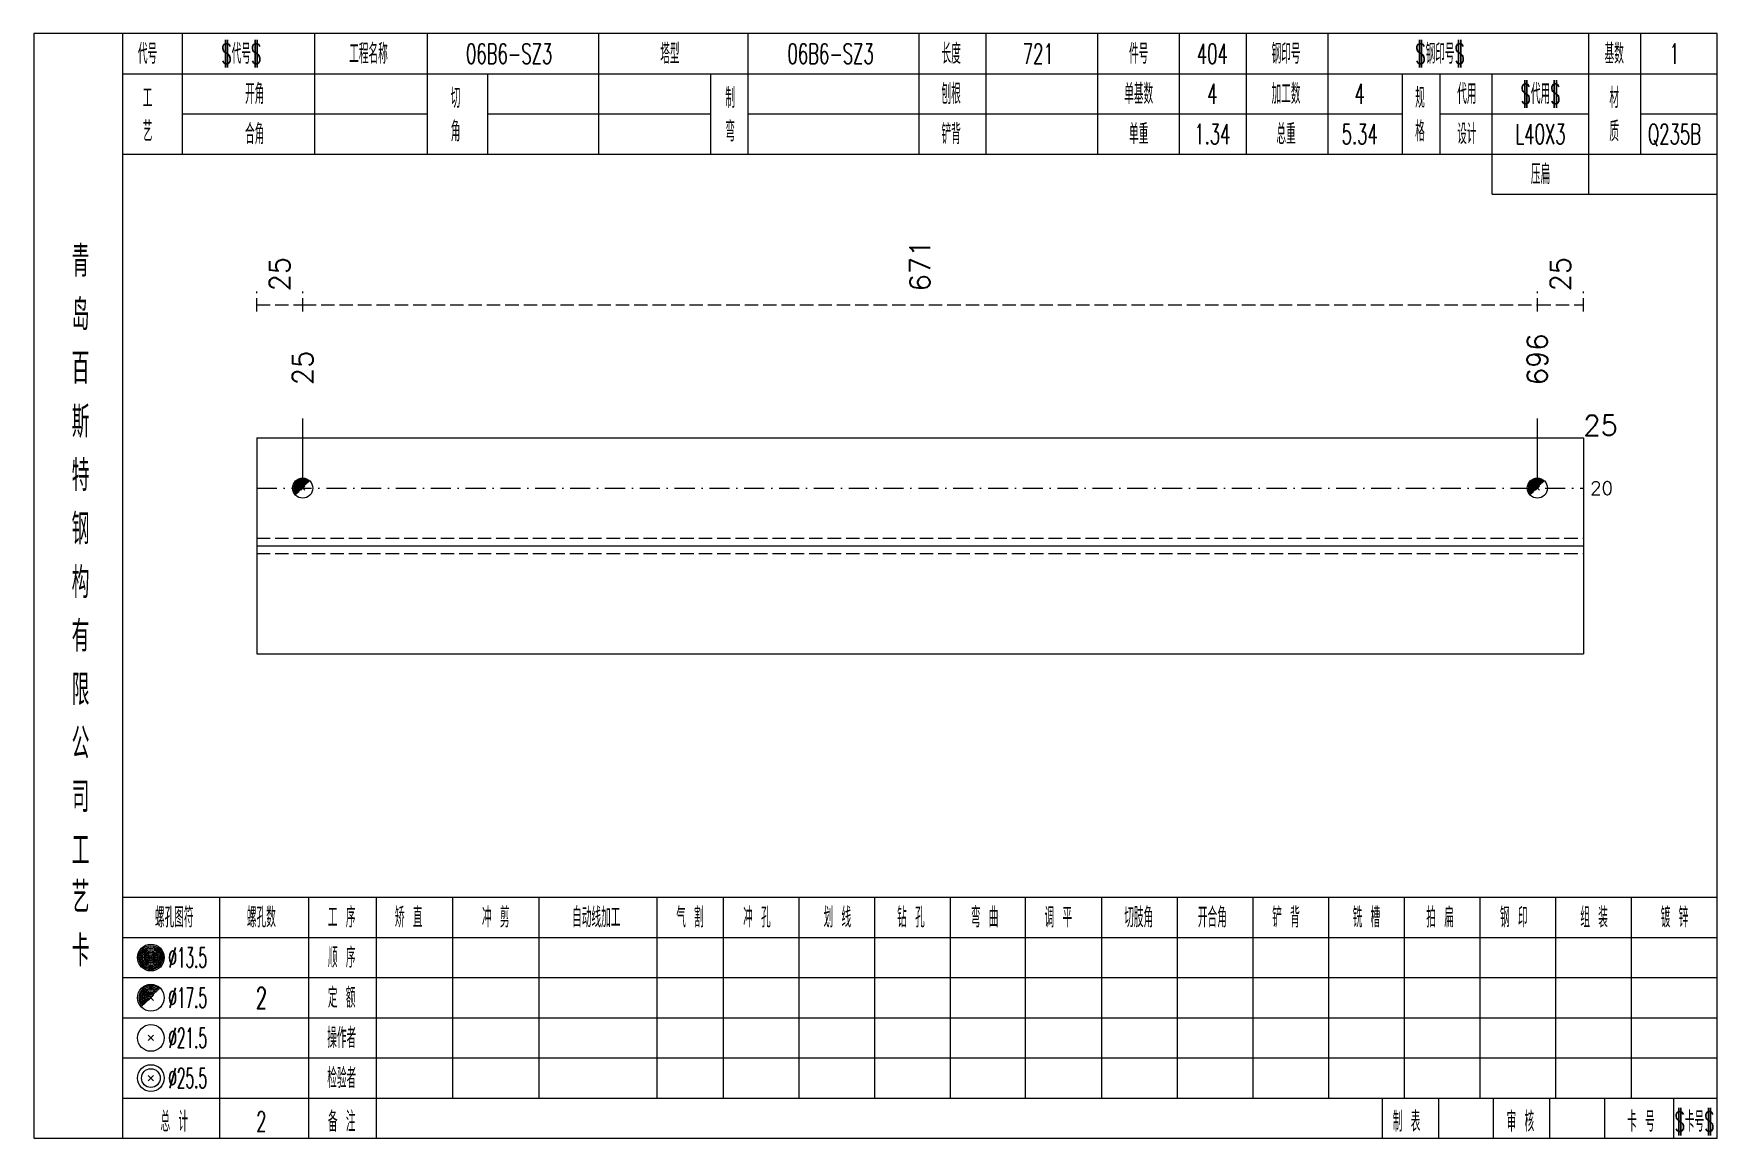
# Model space of a CAD drawing. Extents: x -533 to 8774, y 0 to 7979.
# Drawn here: x 3162.6 to 3414, y 5464 to 5629 of the extents above; entities that cross this region are included whole.
import ezdxf
from ezdxf.enums import TextEntityAlignment as Align

# ---------------------------------------------------------------- set-up
doc = ezdxf.new("R2010")
doc.units = 0
doc.header["$MEASUREMENT"] = 0
doc.linetypes.add('一点画线', pattern=[5.2, 3, -1, 0.2, -1])
doc.linetypes.add('虚线', pattern=[2.75, 2, -0.75])
doc.layers.get('0').update_dxf_attribs({"linetype": 'CONTINUOUS', "lineweight": 25})
for name, color, linetype, lineweight in [('1', 7, 'CONTINUOUS', 25), ('4', 7, 'CONTINUOUS', 25), ('5', 7, 'CONTINUOUS', 25)]:
    doc.layers.add(name, color=color, linetype=linetype, lineweight=lineweight)
doc.styles.get("Standard").update_dxf_attribs({"font": 'simplex.shx', "width": 0.7, "height": 3, "bigfont": 'gbhzfs.shx'})

msp = doc.modelspace()

# ---------------------------------------------------------------- texts
at = {"color": 8, "linetype": 'Continuous', "lineweight": 9}
for s, p in [('671', (3294.95, 5590.51)), ('25', (3199.33, 5590.51)), ('25', (3390.57, 5590.51))]:
    msp.add_text(s, height=3, rotation=90, dxfattribs=at).set_placement(p, align=Align.MIDDLE_LEFT)
at = {"color": 7, "linetype": 'Continuous', "lineweight": 13}
for s, p in [('696', (3387.13, 5576.51)), ('25', (3202.77, 5576.51))]:
    msp.add_text(s, height=3, rotation=90, dxfattribs=at).set_placement(p, align=Align.MIDDLE_LEFT)
for s, height, p in [('25', 3, (3394, 5570.51)), ('20', 2, (3395, 5561.13))]:
    msp.add_text(s, height=height, dxfattribs=at).set_placement(p, align=Align.MIDDLE_LEFT)
at = {"layer": '4', "color": 1, "linetype": 'Continuous', "lineweight": 13}
for s, height, width, p in [('代号', 3, 0.6, (3179.6, 5626.01)), ('$代号$', 3, 0.6, (3193.6, 5626.01)), ('工程名称', 3, 0.6, (3212.6, 5626.01)), ('06B6-SZ3', 3, 0.6, (3233.6, 5626.01)), ('塔型', 3, 0.6, (3257.6, 5626.01)), ('06B6-SZ3', 3, 0.6, (3281.6, 5626.01)), ('长度', 3, 0.6, (3299.6, 5626.01)), ('721', 3, 0.6, (3312.6, 5626.01)), ('件号', 3, 0.6, (3327.6, 5626.01)), ('404', 3, 0.6, (3338.6, 5626.01)), ('钢印号', 3, 0.6, (3349.6, 5626.01)), ('$钢印号$', 3, 0.6, (3372.6, 5626.01)), ('基数', 3, 0.6, (3398.6, 5626.01)), ('1', 3, 0.6, (3407.6, 5626.01)), ('开角', 3, 0.6, (3195.6, 5620.01)), ('刨根', 3, 0.6, (3299.6, 5620.01)), ('单基数', 3, 0.6, (3327.6, 5620.01)), ('4', 3, 0.6, (3338.6, 5620.01)), ('加工数', 3, 0.6, (3349.6, 5620.01)), ('4', 3, 0.6, (3360.6, 5620.01)), ('代用', 3, 0.6, (3376.6, 5620.01)), ('$代用$', 3, 0.6, (3387.6, 5620.01)), ('工', 3, 0.6, (3179.6, 5619.41)), ('切', 3, 0.6, (3225.6, 5619.41)), ('制', 3, 0.6, (3266.6, 5619.41)), ('规', 3, 0.6, (3369.6, 5619.41)), ('材', 3, 0.6, (3398.6, 5619.41)), ('艺', 3, 0.6, (3179.6, 5614.41)), ('合角', 3, 0.6, (3195.6, 5614.01)), ('角', 3, 0.6, (3225.6, 5614.41)), ('弯', 3, 0.6, (3266.6, 5614.41)), ('铲背', 3, 0.6, (3299.6, 5614.01)), ('单重', 3, 0.6, (3327.6, 5614.01)), ('1.34', 3, 0.6, (3338.6, 5614.01)), ('总重', 3, 0.6, (3349.6, 5614.01)), ('5.34', 3, 0.6, (3360.6, 5614.01)), ('格', 3, 0.6, (3369.6, 5614.41)), ('设计', 3, 0.6, (3376.6, 5614.01)), ('L40X3', 3, 0.6, (3387.6, 5614.01)), ('质', 3, 0.6, (3398.6, 5614.41)), ('Q235B', 3, 0.6, (3407.6, 5614.01)), ('压扁', 3, 0.6, (3387.6, 5608.01)), ('青', 4.6, 0.8, (3169.6, 5595.01)), ('岛', 4.6, 0.8, (3169.6, 5587.01)), ('百', 4.6, 0.8, (3169.6, 5579.01)), ('斯', 4.6, 0.8, (3169.6, 5571.01)), ('特', 4.6, 0.8, (3169.6, 5563.01)), ('钢', 4.6, 0.8, (3169.6, 5555.01)), ('构', 4.6, 0.8, (3169.6, 5547.01)), ('有', 4.6, 0.8, (3169.6, 5539.01)), ('限', 4.6, 0.8, (3169.6, 5531.01)), ('公', 4.6, 0.8, (3169.6, 5523.01)), ('司', 4.6, 0.8, (3169.6, 5515.01)), ('工', 4.6, 0.8, (3169.6, 5507.01)), ('艺', 4.6, 0.8, (3169.6, 5500.01)), ('螺孔图符', 3, 0.6, (3183.6, 5497.01)), ('螺孔数', 3, 0.6, (3196.6, 5497.01)), ('工 序', 3, 0.6, (3208.6, 5497.01)), ('矫 直', 3, 0.6, (3218.6, 5497.01)), ('冲 剪', 3, 0.6, (3231.6, 5497.01)), ('自动线加工', 3, 0.6, (3246.6, 5497.01)), ('气 割', 3, 0.6, (3260.6, 5497.01)), ('冲 孔', 3, 0.6, (3270.6, 5497.01)), ('划 线', 3, 0.6, (3282.6, 5497.01)), ('钻 孔', 3, 0.6, (3293.6, 5497.01)), ('弯 曲', 3, 0.6, (3304.6, 5497.01)), ('调 平', 3, 0.6, (3315.6, 5497.01)), ('切肢角', 3, 0.6, (3327.6, 5497.01)), ('开合角', 3, 0.6, (3338.6, 5497.01)), ('铲 背', 3, 0.6, (3349.6, 5497.01)), ('铣 槽', 3, 0.6, (3361.6, 5497.01)), ('拍 扁', 3, 0.6, (3372.6, 5497.01)), ('钢 印', 3, 0.6, (3383.6, 5497.01)), ('组 装', 3, 0.6, (3395.6, 5497.01)), ('镀 锌', 3, 0.6, (3407.6, 5497.01)), ('卡', 4.6, 0.8, (3169.6, 5492.01)), ('%%C13.5', 3, 0.5, (3185.6, 5491.01)), ('顺 序', 3, 0.6, (3208.6, 5491.01)), ('%%C17.5', 3, 0.5, (3185.6, 5485.01)), ('2', 3.2, 0.6, (3196.6, 5485.01)), ('定 额', 3, 0.6, (3208.6, 5485.01)), ('操作者', 3, 0.6, (3208.6, 5479.01)), ('%%C21.5', 3, 0.5, (3185.6, 5479.01)), ('%%C25.5', 3, 0.5, (3185.6, 5473.01)), ('检验者', 3, 0.6, (3208.6, 5473.01)), ('总 计', 3, 0.6, (3183.6, 5466.51)), ('2', 3, 0.6, (3196.6, 5466.51)), ('备 注', 3, 0.6, (3208.6, 5466.51)), ('制 表', 3, 0.6, (3367.6, 5466.51)), ('审 核', 3, 0.6, (3384.6, 5466.51)), ('卡 号', 3, 0.6, (3402.6, 5466.51)), ('$卡号$', 3, 0.6, (3410.6, 5466.51))]:
    msp.add_text(s, height=height, dxfattribs=dict(at, width=width)).set_placement(p, align=Align.MIDDLE_CENTER)

# ---------------------------------------------------------------- blocks, each defined once
blk = doc.blocks.new('孔17.5')
at = {"layer": '5', "color": 7, "linetype": 'Continuous', "lineweight": 0}
for p, q in [((-0.2, -0.2), (0.2, 0.2)), ((-0.2, 0.2), (0.2, -0.2))]:
    blk.add_line(p, q, dxfattribs=at)
at = {"layer": '5', "color": 7, "linetype": 'Continuous', "lineweight": 13}
blk.add_circle((0, 0), 1, dxfattribs=at)
for radius in [0.9, 0.8, 0.7, 0.6, 0.5, 0.4, 0.3, 0.2, 0.1]:
    blk.add_arc((0, 0), radius, 45, 225, dxfattribs=at)

# ---------------------------------------------------------------- linework, layer by layer
at = {"color": 8, "linetype": '虚线', "lineweight": 9}
for p, q in [((3195.9, 5587.51), (3195.9, 5590.51)), ((3202.77, 5587.51), (3202.77, 5590.51)), ((3202.77, 5587.51), (3202.77, 5590.51)), ((3387.13, 5587.51), (3387.13, 5590.51)), ((3387.13, 5587.51), (3387.13, 5590.51)), ((3394, 5587.51), (3394, 5590.51)), ((3195.9, 5588.51), (3202.77, 5588.51)), ((3202.77, 5588.51), (3387.13, 5588.51)), ((3387.13, 5588.51), (3394, 5588.51))]:
    msp.add_line(p, q, dxfattribs=at)
at = {"color": 7, "linetype": 'Continuous', "lineweight": 13}
for p, q in [((3202.77, 5561.13), (3202.77, 5571.51)), ((3387.13, 5561.13), (3387.13, 5571.51))]:
    msp.add_line(p, q, dxfattribs=at)
at = {"color": 7, "linetype": 'Continuous', "lineweight": 18}
for p, q in [((3195.9, 5568.63), (3195.9, 5536.38)), ((3195.9, 5568.63), (3394, 5568.63)), ((3394, 5568.63), (3394, 5536.38)), ((3195.9, 5552.51), (3394, 5552.51))]:
    msp.add_line(p, q, dxfattribs=at)
at = {"color": 3, "linetype": '一点画线', "lineweight": 13}
msp.add_line((3195.9, 5561.13), (3394, 5561.13), dxfattribs=at)
at = {"color": 1, "linetype": '虚线', "lineweight": 18}
for p, q in [((3195.9, 5553.63), (3394, 5553.63)), ((3195.9, 5551.38), (3394, 5551.38))]:
    msp.add_line(p, q, dxfattribs=at)
at = {"layer": '1', "color": 7, "linetype": 'Continuous', "lineweight": 18}
msp.add_line((3195.9, 5536.38), (3394, 5536.38), dxfattribs=at)
at = {"layer": '4', "color": 1, "linetype": 'Continuous', "lineweight": 18}
for p, q in [((3175.9, 5464.01), (3175.9, 5629.01)), ((3184.8, 5611.01), (3184.8, 5629.01)), ((3204.6, 5611.01), (3204.6, 5629.01)), ((3221.4, 5611.01), (3221.4, 5629.01)), ((3247, 5611.01), (3247, 5629.01)), ((3269.3, 5611.01), (3269.3, 5629.01)), ((3294.8, 5611.01), (3294.8, 5629.01)), ((3304.8, 5611.01), (3304.8, 5629.01)), ((3321.5, 5611.01), (3321.5, 5629.01)), ((3333.7, 5611.01), (3333.7, 5629.01)), ((3343.7, 5611.01), (3343.7, 5629.01)), ((3355.9, 5611.01), (3355.9, 5629.01)), ((3394.8, 5605.01), (3394.8, 5629.01)), ((3402.6, 5611.01), (3402.6, 5629.01)), ((3175.9, 5623.01), (3414, 5623.01)), ((3230.4, 5611.01), (3230.4, 5623.01)), ((3263.7, 5611.01), (3263.7, 5623.01)), ((3367, 5611.01), (3367, 5623.01)), ((3372.6, 5611.01), (3372.6, 5623.01)), ((3380.4, 5605.01), (3380.4, 5623.01)), ((3184.8, 5617.01), (3221.4, 5617.01)), ((3230.4, 5617.01), (3263.7, 5617.01)), ((3269.3, 5617.01), (3367, 5617.01)), ((3372.6, 5617.01), (3394.8, 5617.01)), ((3402.6, 5617.01), (3414, 5617.01)), ((3175.9, 5611.01), (3414, 5611.01)), ((3380.4, 5605.01), (3414, 5605.01)), ((3175.9, 5500.01), (3414, 5500.01)), ((3190.4, 5464.01), (3190.4, 5500.01)), ((3203.7, 5464.01), (3203.7, 5500.01)), ((3213.8, 5464.01), (3213.8, 5500.01)), ((3225.2, 5470.01), (3225.2, 5500.01)), ((3238.1, 5470.01), (3238.1, 5500.01)), ((3255.7, 5470.01), (3255.7, 5500.01)), ((3265.6, 5470.01), (3265.6, 5500.01)), ((3276.9, 5470.01), (3276.9, 5500.01)), ((3288.2, 5470.01), (3288.2, 5500.01)), ((3299.5, 5470.01), (3299.5, 5500.01)), ((3310.7, 5470.01), (3310.7, 5500.01)), ((3322.1, 5470.01), (3322.1, 5500.01)), ((3333.4, 5470.01), (3333.4, 5500.01)), ((3344.7, 5470.01), (3344.7, 5500.01)), ((3356, 5470.01), (3356, 5500.01)), ((3367.3, 5470.01), (3367.3, 5500.01)), ((3378.6, 5470.01), (3378.6, 5500.01)), ((3389.9, 5470.01), (3389.9, 5500.01)), ((3401.2, 5470.01), (3401.2, 5500.01)), ((3175.9, 5494.01), (3414, 5494.01)), ((3175.9, 5488.01), (3414, 5488.01)), ((3175.9, 5482.01), (3414, 5482.01)), ((3175.9, 5476.01), (3414, 5476.01)), ((3175.9, 5470.01), (3414, 5470.01)), ((3364, 5464.01), (3364, 5470.01)), ((3372.4, 5464.01), (3372.4, 5470.01)), ((3380.6, 5464.01), (3380.6, 5470.01)), ((3389, 5464.01), (3389, 5470.01)), ((3397.2, 5464.01), (3397.2, 5470.01)), ((3407.5, 5464.01), (3407.5, 5470.01))]:
    msp.add_line(p, q, dxfattribs=at)
at = {"layer": '4', "color": 7, "linetype": 'Continuous', "lineweight": 13}
for p, q in [((3179.9, 5490.81), (3180.3, 5491.21)), ((3180.3, 5490.81), (3179.9, 5491.21)), ((3179.7, 5478.61), (3180.5, 5479.41)), ((3180.5, 5478.61), (3179.7, 5479.41)), ((3179.7, 5472.61), (3180.5, 5473.41)), ((3180.5, 5472.61), (3179.7, 5473.41))]:
    msp.add_line(p, q, dxfattribs=at)
at = {"layer": '4', "color": 7, "linetype": 'Continuous', "lineweight": 0}
for p, q in [((3179.7, 5484.61), (3180.5, 5485.41)), ((3179.7, 5485.41), (3180.5, 5484.61))]:
    msp.add_line(p, q, dxfattribs=at)
at = {"layer": '4', "color": 1, "linetype": 'Continuous', "lineweight": 18}
msp.add_lwpolyline([(3162.6, 5629.01), (3162.6, 5464.01), (3414, 5464.01), (3414, 5629.01)], close=True, dxfattribs=at)
at = {"layer": '4', "color": 7, "linetype": 'Continuous', "lineweight": 13}
for centre, radius in [((3180.1, 5491.01), 2), ((3180.1, 5491.01), 1.8), ((3180.1, 5491.01), 1.6), ((3180.1, 5491.01), 1.4), ((3180.1, 5491.01), 1.2), ((3180.1, 5491.01), 1), ((3180.1, 5491.01), 0.8), ((3180.1, 5491.01), 0.6), ((3180.1, 5491.01), 0.4), ((3180.1, 5491.01), 0.2), ((3180.1, 5485.01), 2), ((3180.1, 5479.01), 2), ((3180.1, 5473.01), 2), ((3180.1, 5473.01), 1.4)]:
    msp.add_circle(centre, radius, dxfattribs=at)
for radius in [1.8, 1.6, 1.4, 1.2, 1, 0.8, 0.6, 0.4, 0.2]:
    msp.add_arc((3180.1, 5485.01), radius, 45, 225, dxfattribs=at)

# ---------------------------------------------------------------- block references
at = {"color": 7, "linetype": 'Continuous', "lineweight": 13, "xscale": 1.5, "yscale": 1.5, "zscale": 1.5}
for p in [(3202.77, 5561.13), (3387.13, 5561.13)]:
    msp.add_blockref('孔17.5', p, dxfattribs=at)

msp.set_redraw_order([(e.dxf.handle, doc.entitydb.next_handle()) for e in msp.query("TEXT MTEXT ATTDEF DIMENSION ARC_DIMENSION")])  # texts and dimensions are drawn at this point

doc.saveas('drawing.dxf')
